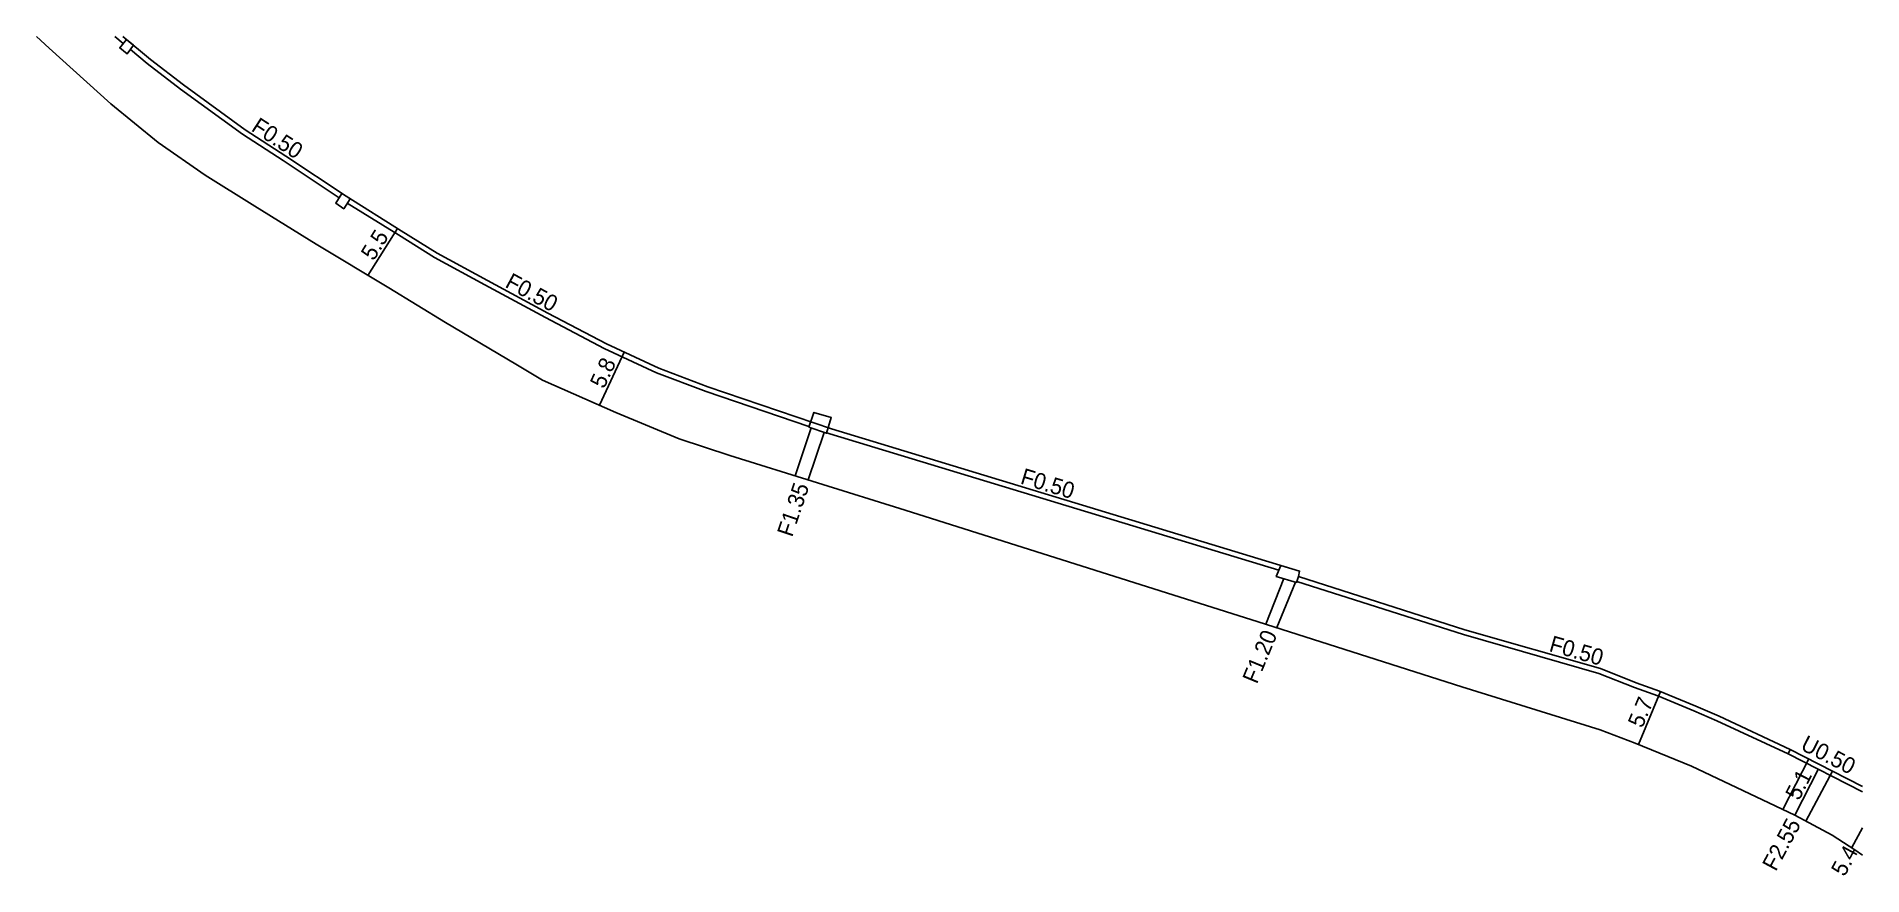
# Model space of a CAD drawing. Header units: metres. Extents: x -24000 to -20000, y -96000 to -93000.
# Drawn here: x -21779.8 to -21600, y -94282.6 to -94200 of the extents above; entities that cross this region are included whole.
import ezdxf

# ---------------------------------------------------------------- set-up
doc = ezdxf.new("R2010")
doc.units = ezdxf.units.M
doc.header["$LTSCALE"] = 2.5
for name, color, linetype in [('側溝・桝', 7, 'Continuous'), ('幅員', 7, 'Continuous'), ('道路', 7, 'Continuous')]:
    doc.layers.add(name, color=color, linetype=linetype)
doc.styles.get("Standard").update_dxf_attribs({"font": ''})
doc.styles.get('Standard').set_extended_font_data('@MS PGothic')

msp = doc.modelspace()

# ---------------------------------------------------------------- texts
at = {"layer": '側溝・桝'}
for s, rotation, p in [('F0.50', 327.0033, (-21758.79, -94209.23)), ('F0.50', 331.646, (-21733.79, -94224.63)), ('F0.50', 343.1002, (-21683.03, -94244.02)), ('F1.35', 71.34, (-21705.43, -94249.38)), ('F1.20', 67.5398, (-21659.65, -94263.85)), ('F0.50', 344.0089, (-21630.95, -94260.52)), ('U0.50', 332.8473, (-21606.2, -94270.19)), ('F2.55', 61.8249, (-21608.54, -94282.31))]:
    msp.add_text(s, height=1.6, rotation=rotation, dxfattribs=at).set_placement(p)
at = {"layer": '幅員'}
for s, rotation, p in [('5.5', 57.979, (-21746.64, -94222.17)), ('5.8', 65.0886, (-21723.95, -94234.77)), ('5.7', 67.2249, (-21621.69, -94268.2)), ('5.1', 62.8473, (-21606.25, -94275.34)), ('5.4', 61.3988, (-21601.77, -94282.83))]:
    msp.add_text(s, height=1.6, rotation=rotation, dxfattribs=at).set_placement(p)

# ---------------------------------------------------------------- linework, layer by layer
at = {"layer": '側溝・桝'}
for points in [[(-21772.12, -94200), (-21771.31, -94200.68)], [(-21770.6, -94201.27), (-21768.94, -94202.65), (-21765.68, -94205.17), (-21759.56, -94209.62), (-21755.56, -94212.21), (-21750.04, -94215.88)], [(-21749.24, -94216.4), (-21744.19, -94219.55)], [(-21744.19, -94219.55), (-21740.65, -94221.77), (-21735.68, -94224.46), (-21729.7, -94227.69), (-21723.93, -94230.73), (-21718.77, -94233.13)], [(-21718.77, -94233.13), (-21713.88, -94234.98), (-21703.77, -94238.43)], [(-21702.01, -94239.03), (-21701.71, -94239.13), (-21657.49, -94252.56)], [(-21655.71, -94253.68), (-21639.3, -94258.91), (-21625.96, -94262.73), (-21622.45, -94264.13), (-21620.17, -94264.94)], [(-21620.17, -94264.94), (-21616.62, -94266.43), (-21614.33, -94267.42), (-21607.33, -94270.67), (-21607.11, -94270.22)]]:
    msp.add_lwpolyline(points, dxfattribs=at)
at = {"layer": '側溝・桝', "ltscale": 0.5, "flags": 128}
for points in [[(-21771, -94200.29), (-21770.31, -94200.86), (-21770.92, -94201.71), (-21771.65, -94201.12)], [(-21749.77, -94215.46), (-21749.36, -94215.73), (-21748.97, -94215.98), (-21749.59, -94216.96), (-21750.38, -94216.43)], [(-21703.78, -94238.47), (-21703.27, -94237.02), (-21701.57, -94237.54), (-21702.03, -94239.08)], [(-21657.3, -94252.1), (-21655.45, -94252.66), (-21655.56, -94253.2), (-21655.74, -94253.77), (-21657.74, -94253.18)]]:
    msp.add_lwpolyline(points, close=True, dxfattribs=at)
for points in [[(-21703.54, -94238.55), (-21705.14, -94243.28)], [(-21702.27, -94238.99), (-21703.85, -94243.68)], [(-21656.99, -94253.4), (-21658.78, -94257.88)], [(-21655.83, -94253.75), (-21657.68, -94258.23)], [(-21605.3, -94271.15), (-21607.85, -94276.15)], [(-21607.33, -94270.67), (-21600, -94274.41)], [(-21602.95, -94272.36), (-21605.59, -94277.29)]]:
    msp.add_lwpolyline(points, dxfattribs=at)
at = {"layer": '幅員', "flags": 128}
for points in [[(-21747.2, -94223.53), (-21744.3, -94218.9)], [(-21724.39, -94236.33), (-21721.96, -94231.09)], [(-21622.06, -94269.73), (-21619.88, -94264.52)]]:
    msp.add_lwpolyline(points, dxfattribs=at)
at = {"layer": '幅員'}
for points in [[(-21606.67, -94276.71), (-21604.35, -94272.19)], [(-21601.06, -94279.9), (-21600, -94277.96)]]:
    msp.add_lwpolyline(points, dxfattribs=at)
at = {"layer": '道路'}
for points in [[(-21779.85, -94200), (-21778.61, -94201.14), (-21772.54, -94206.63), (-21767.88, -94210.44), (-21763.23, -94213.67), (-21758.35, -94216.72), (-21752.31, -94220.46), (-21745.13, -94224.77), (-21739.57, -94228.16), (-21732.65, -94232.27), (-21730.02, -94233.84), (-21722.79, -94237.04)], [(-21771.34, -94200), (-21768.63, -94202.26), (-21765.38, -94204.77), (-21759.28, -94209.2), (-21755.29, -94211.8), (-21749.36, -94215.73), (-21743.93, -94219.13)], [(-21743.93, -94219.13), (-21740.4, -94221.34), (-21735.44, -94224.02), (-21729.47, -94227.25), (-21723.71, -94230.28), (-21718.55, -94232.68)], [(-21620, -94264.47), (-21616.42, -94265.97), (-21614.12, -94266.96), (-21607.11, -94270.22), (-21602.95, -94272.36)], [(-21622.39, -94269.6), (-21616.84, -94271.87), (-21606.67, -94276.71), (-21602.97, -94278.68), (-21600.74, -94280.1), (-21600, -94280.63)], [(-21602.95, -94272.36), (-21600, -94273.88)]]:
    msp.add_lwpolyline(points, dxfattribs=at)
at = {"layer": '道路', "ltscale": 0.5, "flags": 128}
for points in [[(-21718.55, -94232.68), (-21713.71, -94234.5), (-21701.56, -94238.65), (-21655.45, -94252.66), (-21655.56, -94253.2), (-21639.16, -94258.43), (-21625.8, -94262.26), (-21622.28, -94263.66), (-21620, -94264.47)], [(-21622.39, -94269.6), (-21625.83, -94268.29), (-21639.45, -94264.05), (-21659.51, -94257.65), (-21694.3, -94246.67), (-21711.57, -94241.26), (-21716.56, -94239.63), (-21722.79, -94237.04)]]:
    msp.add_lwpolyline(points, dxfattribs=at)

msp.set_redraw_order([(e.dxf.handle, doc.entitydb.next_handle()) for e in msp.query("TEXT MTEXT ATTDEF DIMENSION ARC_DIMENSION")])  # texts and dimensions are drawn at this point

doc.saveas('drawing.dxf')
